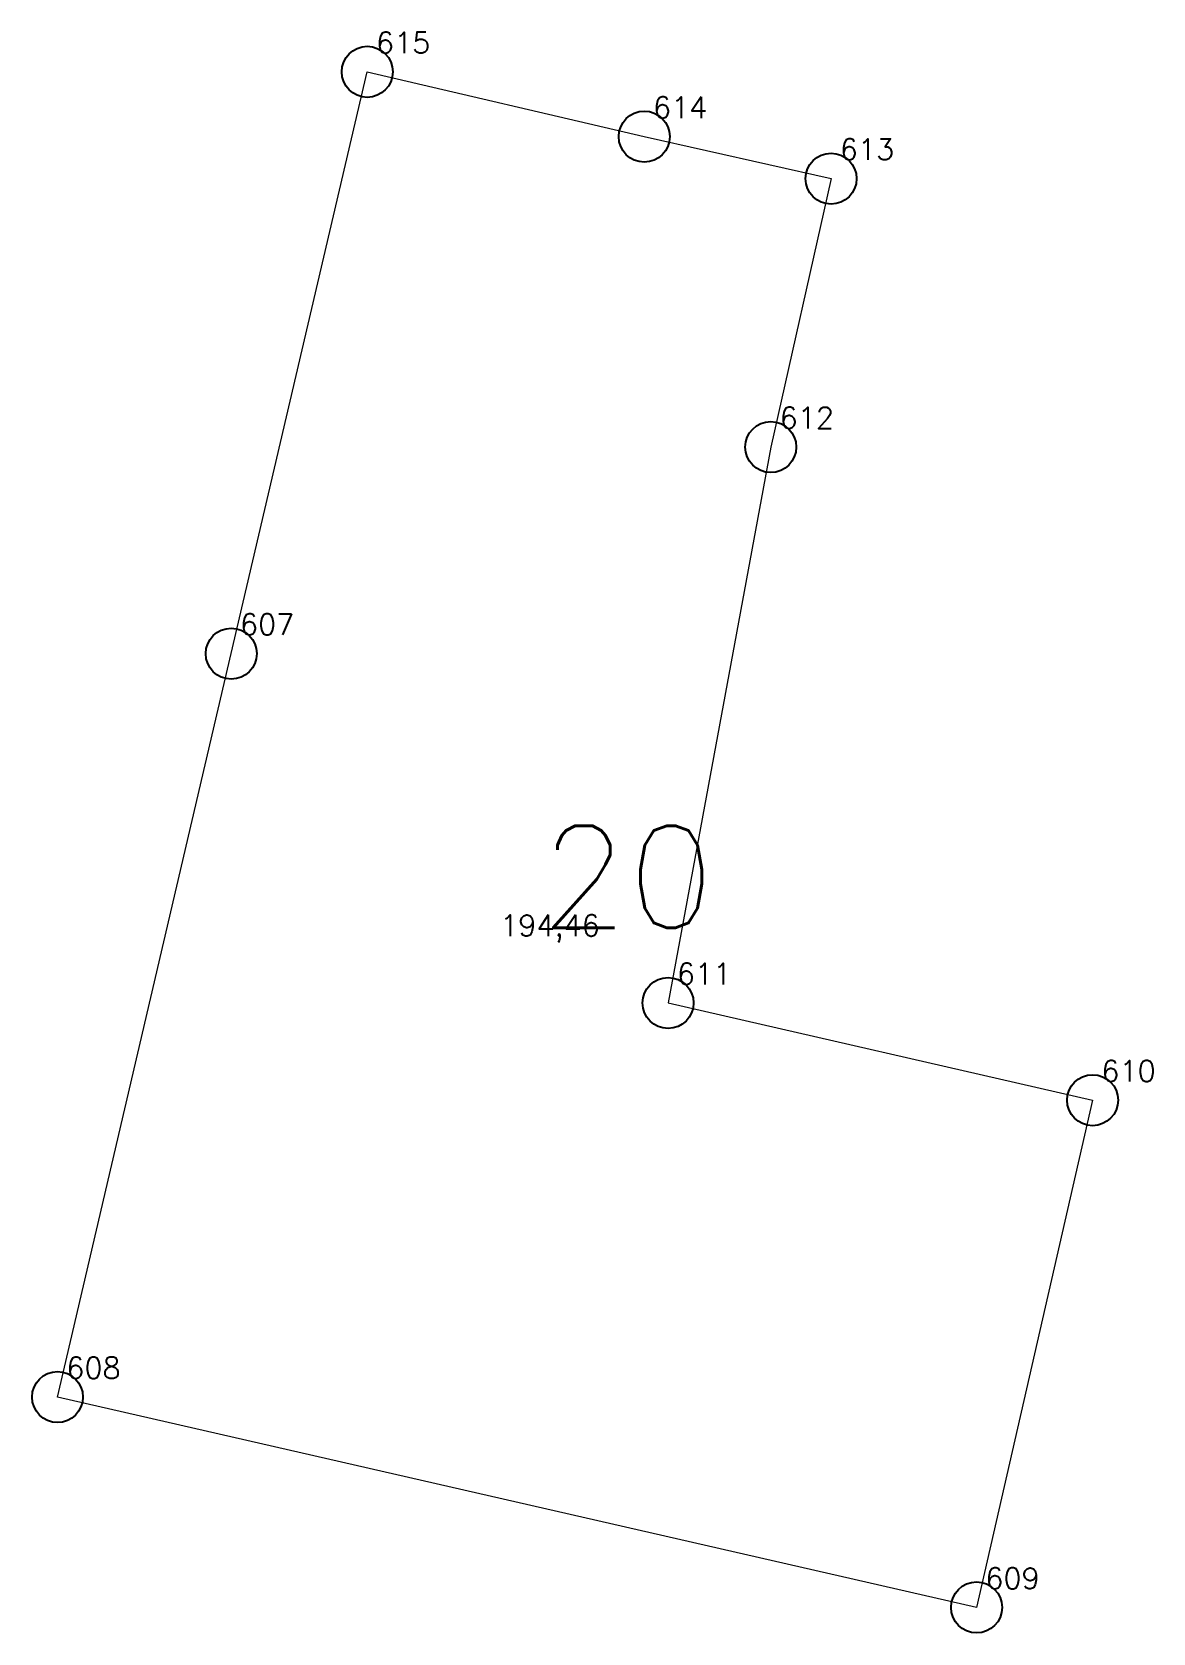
# Model space of a CAD drawing. Extents: x 1390459 to 1399894, y 355072 to 361029.
# Drawn here: x 1394366.51 to 1394383, y 359044.23 to 359067.77 of the extents above; entities that cross this region are included whole.
import ezdxf

# ---------------------------------------------------------------- set-up
doc = ezdxf.new("R2010")
doc.units = 0
doc.header["$PDMODE"] = 33
doc.header["$PDSIZE"] = 0.75
doc.layers.add('8 - ценная историческая застройка конец ХIX - начало ХХ века', color=7, linetype='Continuous')
doc.layers.add('OKN_VALUED_LABELS', color=1, linetype='Continuous')
doc.styles.get("Standard").update_dxf_attribs({"font": 'simplex.shx'})

msp = doc.modelspace()

# ---------------------------------------------------------------- texts
at = {"layer": '8 - ценная историческая застройка конец ХIX - начало ХХ века', "color": 7}
for s, p in [('615', (1394371.572, 359067.457)), ('614', (1394375.648, 359066.504)), ('613', (1394378.397, 359065.887)), ('612', (1394377.511, 359061.939)), ('607', (1394369.571, 359058.902)), ('194,46', (1394373.399, 359054.475)), ('611', (1394375.999, 359053.764)), ('610', (1394382.245, 359052.335)), ('608', (1394367.015, 359047.969)), ('609', (1394380.538, 359044.875))]:
    msp.add_text(s, height=0.3111, dxfattribs=at).set_placement(p)
at = {"layer": 'OKN_VALUED_LABELS'}
msp.add_text('20', height=1.5, dxfattribs=at).set_placement((1394373.987, 359054.597))

# ---------------------------------------------------------------- linework, layer by layer
at = {"layer": '8 - ценная историческая застройка конец ХIX - начало ХХ века', "color": 7, "lineweight": 20}
msp.add_lwpolyline([(1394369.442, 359058.627), (1394371.443, 359067.183), (1394375.519, 359066.23), (1394378.268, 359065.612), (1394377.381, 359061.665), (1394375.87, 359053.49), (1394382.116, 359052.061), (1394380.409, 359044.601), (1394366.886, 359047.695), (1394369.442, 359058.627)], close=True, dxfattribs=at)
at = {"layer": '8 - ценная историческая застройка конец ХIX - начало ХХ века'}
for p in [(1394371.443, 359067.183), (1394375.519, 359066.23), (1394378.268, 359065.612), (1394377.381, 359061.665), (1394369.442, 359058.627), (1394375.87, 359053.49), (1394382.116, 359052.061), (1394366.886, 359047.695), (1394380.409, 359044.601)]:
    msp.add_point(p, dxfattribs=at)

msp.set_redraw_order([(e.dxf.handle, doc.entitydb.next_handle()) for e in msp.query("TEXT MTEXT ATTDEF DIMENSION ARC_DIMENSION")])  # texts and dimensions are drawn at this point

doc.saveas('drawing.dxf')
